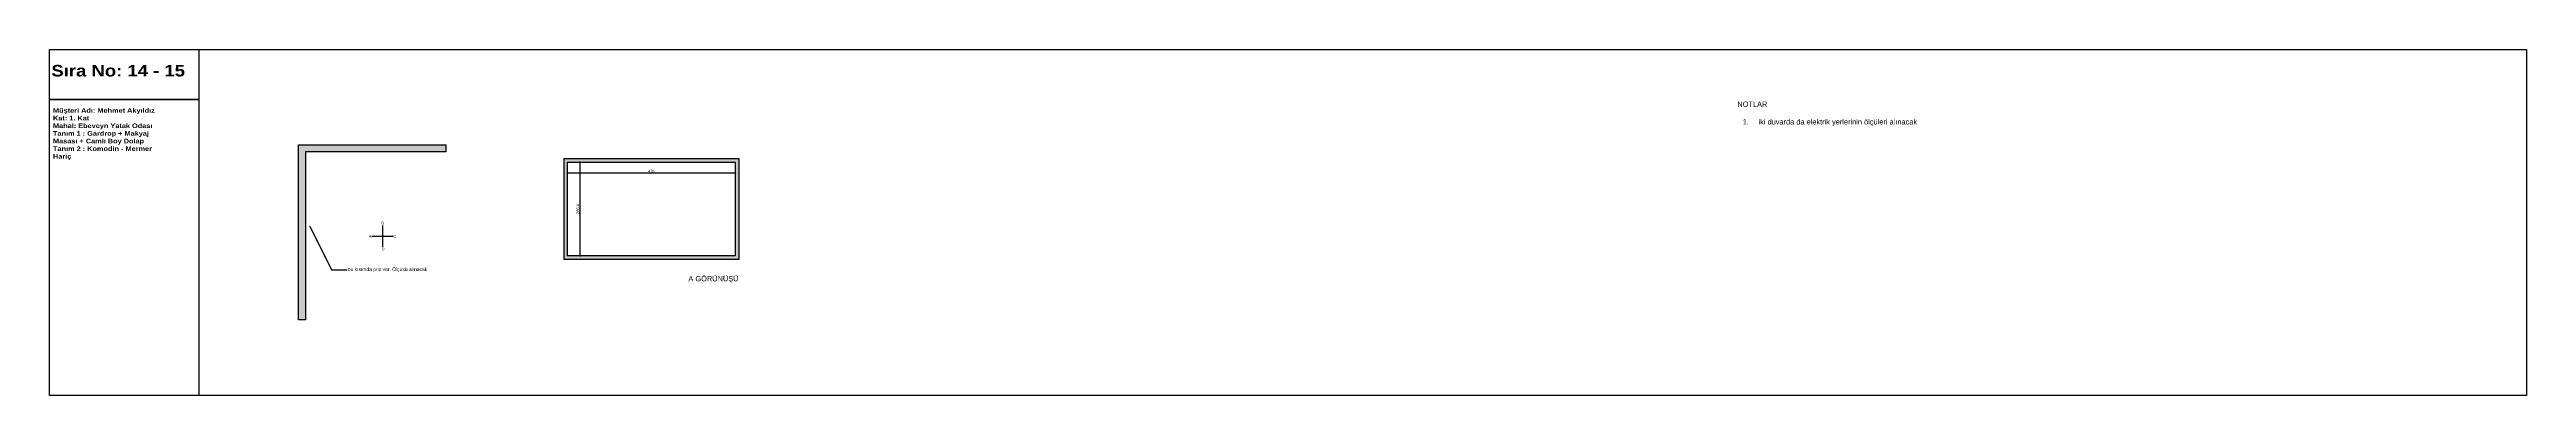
# Model space of a CAD drawing. Header units: millimetres. Extents: x -1860 to 15304, y 307 to 22353.
# Drawn here: x 3092 to 10115, y 11094 to 12075 of the extents above; entities that cross this region are included whole.
import ezdxf
from ezdxf import colors
from ezdxf.entities.mleader import LeaderData, LeaderLine
from ezdxf.math import Vec2, Vec3

# ---------------------------------------------------------------- set-up
doc = ezdxf.new("R2010")
doc.units = ezdxf.units.MM
doc.layers.add('çerçeve', color=40, linetype='Continuous', lineweight=40)
doc.styles.get("Standard").update_dxf_attribs({"font": 'arial.ttf'})
doc.dimstyles.new('ISO-25', dxfattribs={"dimtxt": 8, "dimasz": 3, "dimexe": 1.25, "dimexo": 0.625, "dimtad": 1, "dimtxsty": 'Standard', "dimblk": 'OBLIQUE', "dimcen": 2.5, "dimse1": 1, "dimse2": 1, "dimadec": 0, "dimazin": 0, "dimtfac": 1, "dimtmove": 0, "dimatfit": 3, "dimldrblk": 'OBLIQUE', "dimfxl": 1, "dimarcsym": 0})

# ---------------------------------------------------------------- blocks, each defined once
blk = doc.blocks.new('_Oblique')
at = {"color": 0, "linetype": 'ByBlock', "lineweight": -2}
blk.add_line((-0.5, -0.5), (0.5, 0.5), dxfattribs=at)
blk = doc.blocks.new('*D340')
at = {"color": 0, "lineweight": -2, "transparency": 16777216}
blk.add_line((4596, 11756.3), (4596, 11489.9), dxfattribs=at)
at = {"layer": 'Defpoints', "color": 0, "transparency": 16777216}
for p in [(4560.1, 11756.3), (4560.1, 11489.9), (4596, 11489.9)]:
    blk.add_point(p, dxfattribs=at)
at = {"color": 0, "lineweight": -2, "transparency": 16777216, "xscale": 3, "yscale": 3, "zscale": 3}
for p, rotation in [((4596, 11756.3), 90), ((4596, 11489.9), 270)]:
    blk.add_blockref('_Oblique', p, dxfattribs=dict(at, rotation=rotation))
at = {"color": 0, "transparency": 16777216, "insert": (4590.5, 11623.1), "char_height": 8, "attachment_point": 5, "rotation": 90}
blk.add_mtext('266,4', dxfattribs=at)
blk = doc.blocks.new('*D341')
at = {"color": 0, "lineweight": -2, "transparency": 16777216}
blk.add_line((4560.1, 11725.4), (5036.1, 11725.4), dxfattribs=at)
at = {"layer": 'Defpoints', "color": 0, "transparency": 16777216}
for p in [(4560.1, 11756.3), (5036.1, 11756.3), (5036.1, 11725.4)]:
    blk.add_point(p, dxfattribs=at)
at = {"color": 0, "lineweight": -2, "transparency": 16777216, "xscale": 3, "yscale": 3, "zscale": 3, "rotation": 180}
blk.add_blockref('_Oblique', (4560.1, 11725.4), dxfattribs=at)
at = {"color": 0, "lineweight": -2, "transparency": 16777216, "xscale": 3, "yscale": 3, "zscale": 3}
blk.add_blockref('_Oblique', (5036.1, 11725.4), dxfattribs=at)
at = {"color": 0, "transparency": 16777216, "insert": (4798.1, 11730.1), "char_height": 8, "attachment_point": 5}
blk.add_mtext('476', dxfattribs=at)

msp = doc.modelspace()

# ---------------------------------------------------------------- hatches: boundary and pattern name
at = {"true_color": 0x636466, "transparency": 33554687}
h = msp.add_hatch(dxfattribs=at)
h.set_pattern_fill('ANSI36', color=251, angle=270)
h.set_pattern_definition([(315, (-3299.1993, 9250.5872), (6.1739261, -1.683798), [7.9375, -1.5875, 0, -1.5875])])
h.paths.add_polyline_path([(3817.66141, 11784.73252), (4217.06141, 11784.73252), (4217.06141, 11804.73252), (3797.66141, 11804.73252), (3797.66141, 11784.73252), (3797.66141, 11308.73252), (3817.66141, 11308.73252)])
h = msp.add_hatch(dxfattribs=at)
h.set_pattern_fill('ANSI36', color=251, angle=270)
h.set_pattern_definition([(315, (-2435.4118, 9675.4003), (6.1739261, -1.683798), [7.9375, -1.5875, 0, -1.5875])])
h.paths.add_polyline_path([(5046.1202, 11766.31374), (4550.1202, 11766.31374), (4550.1202, 11479.91374), (5046.1202, 11479.91374)])
h.paths.add_polyline_path([(5036.1202, 11489.91374), (4560.1202, 11489.91374), (4560.1202, 11756.31374), (5036.1202, 11756.31374)], flags=16)
h.paths.add_polyline_path([(4598.13559, 11607.23652), (4598.13559, 11639.20378), (4581.64991, 11639.20378), (4581.64991, 11607.23652)], flags=8)

# ---------------------------------------------------------------- linework, layer by layer
for p, q in [((3797.66141, 11784.73252), (3797.66141, 11804.73252)), ((3797.66141, 11804.73252), (4217.06141, 11804.73252)), ((4217.06141, 11784.73252), (4217.06141, 11804.73252)), ((3797.66141, 11308.73252), (3797.66141, 11784.73252)), ((4217.06141, 11784.73252), (3817.66141, 11784.73252)), ((3817.66141, 11784.73252), (3817.66141, 11308.73252)), ((4550.1202, 11766.31374), (4550.1202, 11479.91374)), ((4550.1202, 11766.31374), (5046.1202, 11766.31374)), ((4560.1202, 11756.31374), (4560.1202, 11489.91374)), ((4560.1202, 11756.31374), (5036.1202, 11756.31374)), ((5036.1202, 11756.31374), (5036.1202, 11489.91374)), ((5046.1202, 11766.31374), (5046.1202, 11479.91374)), ((4006.22351, 11545.83388), (4066.22351, 11545.83388)), ((4036.22351, 11575.83388), (4036.22351, 11515.83388)), ((5046.1202, 11479.91374), (4550.1202, 11479.91374)), ((5036.1202, 11489.91374), (4560.1202, 11489.91374)), ((3817.66141, 11308.73252), (3797.66141, 11308.73252))]:
    msp.add_line(p, q)
for points in [[(3092.17375, 12075.13243), (3515.83176, 12075.13243), (3515.83176, 11933.58712), (3092.17375, 11933.58712)], [(3092.17375, 12075.13243), (10114.64183, 12075.13243), (10114.64183, 11094.48289), (3092.17375, 11094.48289)], [(3092.17375, 11933.58712), (3515.83176, 11933.58712), (3515.83176, 11094.48289), (3092.17375, 11094.48289)]]:
    msp.add_lwpolyline(points, close=True)

# ---------------------------------------------------------------- texts
at = {"color": 1, "attachment_point": 1}
for s, insert, char_height, width in [('NOTLAR \\P\\P\\pxi-3,l4,t4;1.^Iiki duvarda da elektrik yerlerinin ölçüleri alınacak', (7877.4386, 11927.70566), 15, 948.6398738), ('B', (4033.1111, 11587.24503), 8, 7.0048524), ('A', (3997.40192, 11549.38469), 8, 7.0048524), ('C', (4066.88425, 11549.59981), 8, 7.0048524), ('D', (4033.75645, 11513.46039), 8, 7.0048524), ('A GÖRÜNÜŞÜ', (4903.50484, 11433.04779), 15, 172.095613)]:
    msp.add_mtext(s, dxfattribs=dict(at, insert=insert, char_height=char_height, width=width))
at = {"layer": 'çerçeve', "color": 0, "lineweight": 25, "transparency": 33554687, "insert": (3476.13613, 12031.54421), "char_height": 32.7868852, "attachment_point": 3}
msp.add_mtext('{\\fArial Black|b1|i0|c162|p34;Sıra No: 14 - 15 }', dxfattribs=at)
at = {"layer": 'çerçeve', "color": 0, "lineweight": 25, "transparency": 33554687, "insert": (3390.12929, 11908.9188), "char_height": 13, "width": 288.1522418, "attachment_point": 3}
msp.add_mtext('\\pxql;{\\fArial Black|b1|i0|c162|p34;Müşteri Adı: Mehmet Akyıldız\\PKat: 1. Kat \\PMahal: Ebeveyn Yatak Odası\\PTanım 1 : Gardrop + Makyaj Masası + Camlı Boy Dolap  \\PTanım 2 : Komodin - Mermer Hariç }', dxfattribs=at)

# ---------------------------------------------------------------- dimensions: what is measured, and where the dimension line sits
dim = msp.add_linear_dim(base=(5036.1202, 11725.35115), p1=(4560.1202, 11756.31374), p2=(5036.1202, 11756.31374), dimstyle='ISO-25')
dim.commit()
dim.dimension.update_dxf_attribs({"geometry": '*D341', "text_midpoint": (4798.1202, 11730.06073)})
dim = msp.add_linear_dim(base=(4595.97478, 11489.91374), p1=(4560.1202, 11756.31374), p2=(4560.1202, 11489.91374), angle=90, dimstyle='ISO-25')
dim.commit()
dim.dimension.update_dxf_attribs({"geometry": '*D340', "text_midpoint": (4590.54214, 11623.11374)})

# ---------------------------------------------------------------- leaders
at = {"color": 6}
ml = msp.add_multileader_mtext('Standard', dxfattribs=at)
ml.set_content('bu kısımda priz var. Ölçüsü alınacak', color=6)
ml.set_leader_properties()
ml.build(insert=Vec2(0, 0))
ml.multileader.update_dxf_attribs({"dogleg_length": 44.44786})
ctx = ml.context
ctx.base_point, ctx.char_height, ctx.plane_origin = Vec3(3935.89841, 11450.88321), 10, Vec3(3827.97726, 11577.78214)
notes = []
notes.append((ctx, [(1, (1, 1, 0), (3891.45055, 11450.88321), (1, 0), 44.44786, [(0, [(3827.97726, 11577.78214)], 0, [])])]))
ctx.mtext.insert, ctx.mtext.flow_direction = Vec3(3937.89841, 11457.27135), 5
for ctx, leaders in notes:
    for number, flags, end, landing, length, lines in leaders:
        leader = LeaderData()
        leader.index, (leader.has_last_leader_line, leader.has_dogleg_vector, leader.attachment_direction) = number, flags
        leader.last_leader_point, leader.dogleg_vector, leader.dogleg_length = Vec3(end), Vec3(landing), length
        for number, points, colour, breaks in lines:
            line = LeaderLine()
            line.index, line.vertices, line.color, line.breaks = number, Vec3.list(points), colors.encode_raw_color(colour), breaks
            leader.lines.append(line)
        ctx.leaders.append(leader)

doc.saveas('drawing.dxf')
